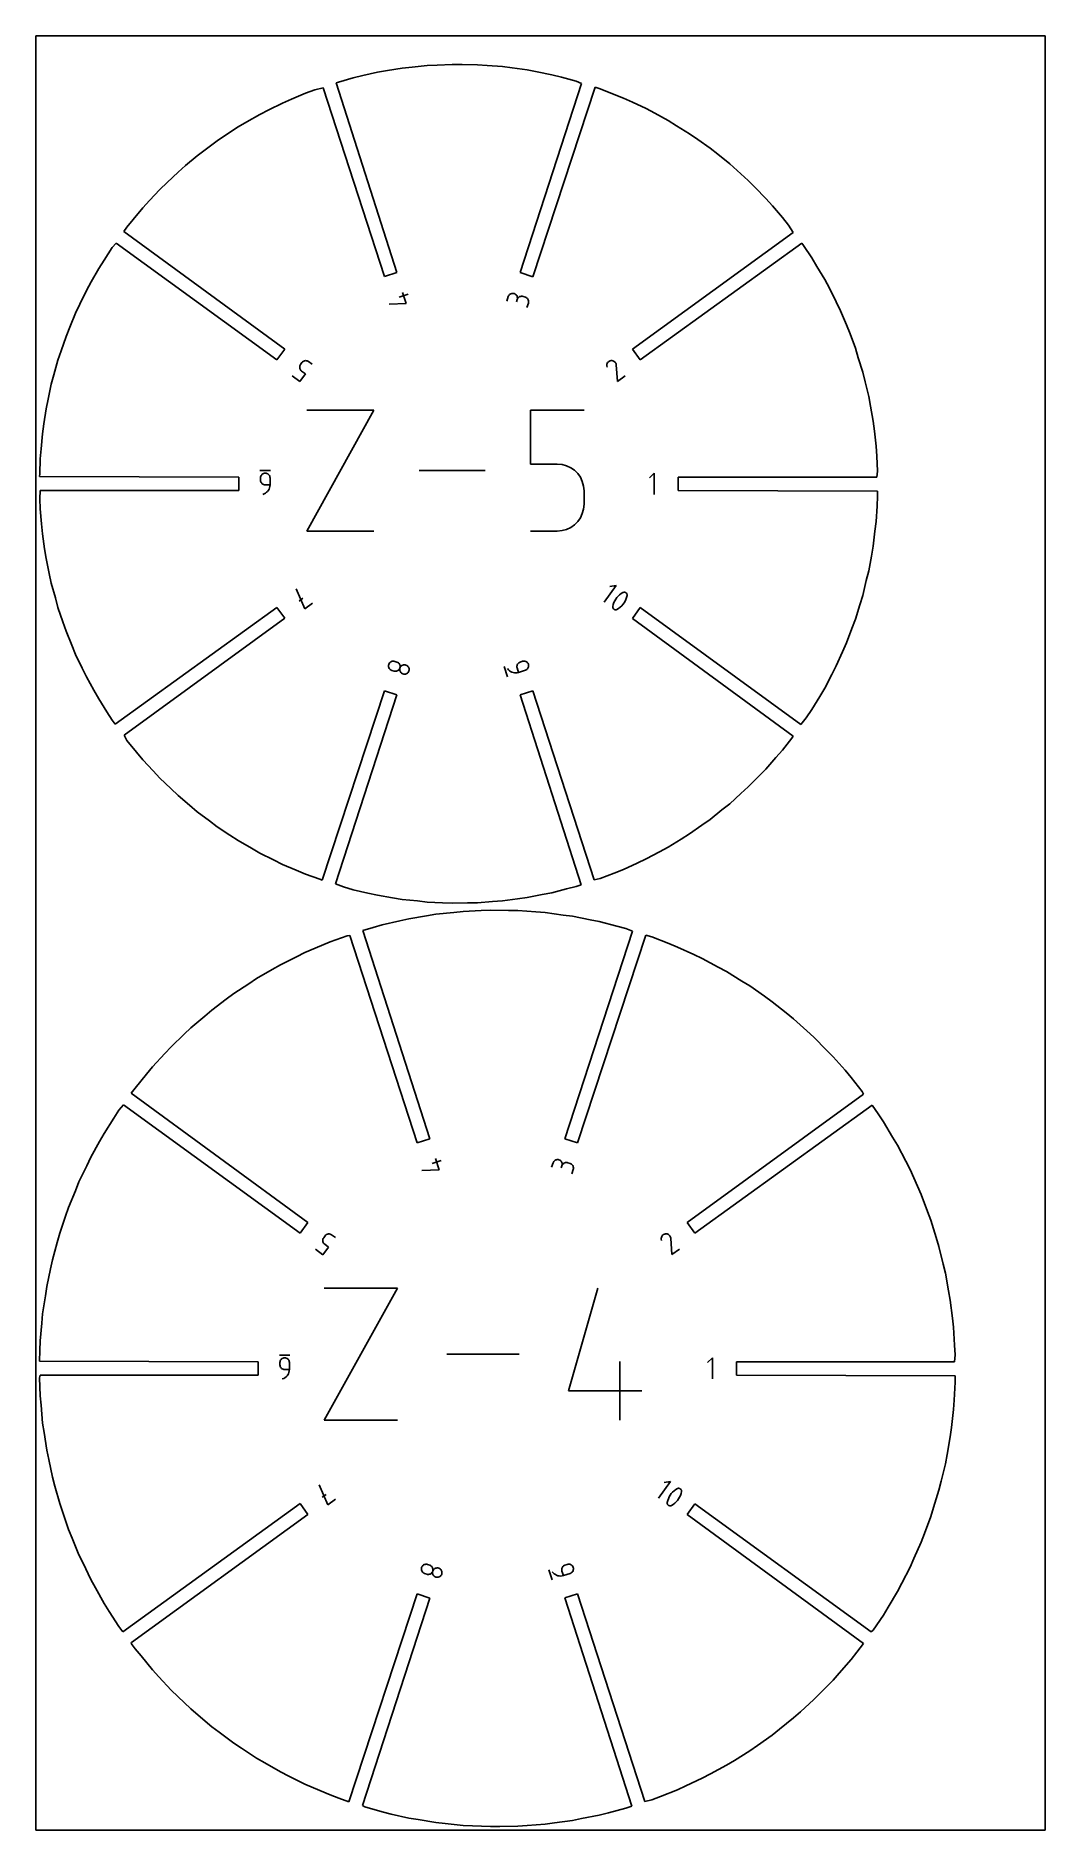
# Model space of a CAD drawing. Extents: x 0 to 457, y 0 to 812.
import ezdxf

# ---------------------------------------------------------------- set-up
doc = ezdxf.new("R2010")
doc.units = 0

msp = doc.modelspace()

# ---------------------------------------------------------------- linework, layer by layer
at = {"layer": 'annotation', "color": 1}
for p, q in [((167.727723, 690.846974), (159.969497, 690.56451)), ((168.604034, 695.05639), (164.54912, 693.738868)), ((166.080542, 695.916476), (167.727723, 690.846974)), ((213.897796, 693.997387), (213.239035, 691.96993)), ((214.049005, 694.351396), (213.897796, 693.997387)), ((214.254812, 694.663865), (214.049005, 694.351396)), ((214.507562, 694.930974), (214.254812, 694.663865)), ((214.799598, 695.148899), (214.507562, 694.930974)), ((215.123267, 695.313819), (214.799598, 695.148899)), ((215.470911, 695.421913), (215.123267, 695.313819)), ((215.834877, 695.469358), (215.470911, 695.421913)), ((216.207509, 695.452332), (215.834877, 695.469358)), ((216.581151, 695.367014), (216.207509, 695.452332)), ((216.935287, 695.215863), (216.581151, 695.367014)), ((216.581151, 695.367014), (216.581151, 695.367014)), ((217.248087, 695.010178), (216.935287, 695.215863)), ((217.515652, 694.757537), (217.248087, 695.010178)), ((217.734081, 694.465514), (217.515652, 694.757537)), ((217.95271, 692.679866), (217.622865, 691.664705)), ((217.622865, 691.664705), (217.95271, 692.679866)), ((217.899476, 694.141688), (217.734081, 694.465514)), ((218.007935, 693.793633), (217.899476, 694.141688)), ((217.95271, 692.679866), (218.038452, 693.055146)), ((218.10392, 693.033874), (217.95271, 692.679866)), ((217.95271, 692.679866), (217.95271, 692.679866)), ((218.055561, 693.428927), (218.007935, 693.793633)), ((218.038452, 693.055146), (218.055561, 693.428927)), ((218.309727, 693.346343), (218.10392, 693.033874)), ((218.562476, 693.613452), (218.309727, 693.346343)), ((218.854513, 693.831377), (218.562476, 693.613452)), ((219.178181, 693.996298), (218.854513, 693.831377)), ((219.525826, 694.104392), (219.178181, 693.996298)), ((219.889792, 694.151836), (219.525826, 694.104392)), ((220.262424, 694.134811), (219.889792, 694.151836)), ((220.636066, 694.049492), (220.262424, 694.134811)), ((221.651226, 693.719647), (220.636066, 694.049492)), ((220.636066, 694.049492), (220.636066, 694.049492)), ((222.003808, 693.569), (221.651226, 693.719647)), ((222.315361, 693.363721), (222.003808, 693.569)), ((222.581952, 693.111396), (222.315361, 693.363721)), ((222.358299, 689.006901), (223.017059, 691.034359)), ((222.799648, 692.819612), (222.581952, 693.111396)), ((222.964516, 692.495956), (222.799648, 692.819612)), ((223.072624, 692.148016), (222.964516, 692.495956)), ((223.017059, 691.034359), (223.102828, 691.40963)), ((223.017059, 691.034359), (223.017059, 691.034359)), ((223.120039, 691.783378), (223.072624, 692.148016)), ((223.102828, 691.40963), (223.120039, 691.783378)), ((119.541403, 655.599479), (116.092087, 658.105554)), ((119.459719, 662.244933), (119.455419, 661.880909)), ((119.455419, 661.880909), (119.5127, 661.522403)), ((119.527005, 662.606098), (119.459719, 662.244933)), ((119.5127, 661.522403), (119.630158, 661.177792)), ((119.658682, 662.956029), (119.527005, 662.606098)), ((122.054202, 659.05805), (119.541403, 655.599479)), ((119.630158, 661.177792), (119.806388, 660.855451)), ((119.856154, 663.286348), (119.658682, 662.956029)), ((119.806388, 660.855451), (120.039985, 660.563758)), ((120.480372, 664.145511), (119.856154, 663.286348)), ((119.856154, 663.286348), (119.856154, 663.286348)), ((120.039985, 660.563758), (120.329544, 660.311087)), ((120.329544, 660.311087), (122.054202, 659.05805)), ((120.733628, 664.435531), (120.480372, 664.145511)), ((121.026074, 664.669271), (120.733628, 664.435531)), ((121.349246, 664.845416), (121.026074, 664.669271)), ((121.694679, 664.962649), (121.349246, 664.845416)), ((122.053907, 665.019654), (121.694679, 664.962649)), ((122.418467, 665.015115), (122.053907, 665.019654)), ((122.779893, 664.947717), (122.418467, 665.015115)), ((123.12972, 664.816144), (122.779893, 664.947717)), ((123.459484, 664.61908), (123.12972, 664.816144)), ((125.184142, 663.366042), (123.459484, 664.61908)), ((123.459484, 664.61908), (123.459484, 664.61908)), ((258.598862, 663.450346), (258.537797, 663.080928)), ((258.537797, 663.080928), (258.543233, 662.695486)), ((258.543233, 662.695486), (258.632401, 662.096487)), ((258.721107, 663.797271), (258.598862, 663.450346)), ((258.899213, 664.115235), (258.721107, 663.797271)), ((259.127859, 664.39777), (258.899213, 664.115235)), ((259.401725, 664.638406), (259.127859, 664.39777)), ((259.71549, 664.830676), (259.401725, 664.638406)), ((260.063834, 664.968111), (259.71549, 664.830676)), ((260.441436, 665.044242), (260.063834, 664.968111)), ((260.825604, 665.04841), (260.441436, 665.044242)), ((260.441436, 665.044242), (260.441436, 665.044242)), ((261.194386, 664.986412), (260.825604, 665.04841)), ((261.54109, 664.863497), (261.194386, 664.986412)), ((261.859023, 664.684915), (261.54109, 664.863497)), ((262.141493, 664.455916), (261.859023, 664.684915)), ((262.381807, 664.181748), (262.141493, 664.455916)), ((262.573272, 663.867662), (262.381807, 664.181748)), ((262.709196, 663.518906), (262.573272, 663.867662)), ((262.782886, 663.140731), (262.709196, 663.518906)), ((262.784127, 663.132224), (262.782886, 663.140731)), ((262.782886, 663.140731), (262.782886, 663.140731)), ((262.785147, 663.124047), (262.784127, 663.132224)), ((262.785951, 663.116141), (262.785147, 663.124047)), ((262.786545, 663.10845), (262.785951, 663.116141)), ((262.786527, 663.071193), (262.786911, 663.078677)), ((263.327218, 655.624384), (262.786527, 663.071193)), ((262.786527, 663.071193), (262.786527, 663.071193)), ((262.786932, 663.100915), (262.786545, 663.10845)), ((262.786911, 663.078677), (262.787111, 663.086086)), ((262.787119, 663.09348), (262.786932, 663.100915)), ((262.787111, 663.086086), (262.787119, 663.09348)), ((266.776534, 658.130459), (263.327218, 655.624384)), ((122.669927, 587.908818), (153.025541, 642.579094)), ((153.025541, 642.579094), (122.669927, 642.579094)), ((223.92102, 618.233576), (223.92102, 642.579094)), ((223.92102, 642.579094), (248.201398, 642.579094)), ((236.061209, 618.233576), (223.92102, 618.233576)), ((238.241039, 618.038723), (236.061209, 618.233576)), ((240.293664, 617.476756), (238.241039, 618.038723)), ((242.184572, 616.581565), (240.293664, 617.476756)), ((106.285777, 615.311852), (101.485777, 615.311852)), ((101.789506, 612.36114), (101.755187, 611.977649)), ((101.755187, 611.977649), (101.755187, 610.915664)), ((101.755187, 610.915664), (101.755187, 610.915664)), ((101.755187, 610.915664), (101.789506, 610.532359)), ((101.888463, 612.722135), (101.789506, 612.36114)), ((101.789506, 610.532359), (101.888463, 610.171862)), ((102.046057, 613.054594), (101.888463, 612.722135)), ((101.888463, 610.171862), (102.046057, 609.840123)), ((102.256288, 613.352478), (102.046057, 613.054594)), ((102.046057, 609.840123), (102.256288, 609.543095)), ((102.513156, 613.609745), (102.256288, 613.352478)), ((102.256288, 609.543095), (102.513156, 609.286726)), ((102.81066, 613.820357), (102.513156, 613.609745)), ((102.513156, 609.286726), (102.81066, 609.07697)), ((103.142799, 613.978272), (102.81066, 613.820357)), ((102.81066, 609.07697), (103.142799, 608.919776)), ((103.503573, 614.07745), (103.142799, 613.978272)), ((103.886981, 614.111852), (103.503573, 614.07745)), ((104.269597, 614.07745), (103.886981, 614.111852)), ((103.886981, 614.111852), (103.886981, 614.111852)), ((104.62995, 613.978272), (104.269597, 614.07745)), ((104.961965, 613.820357), (104.62995, 613.978272)), ((105.259568, 613.609745), (104.961965, 613.820357)), ((105.516683, 613.352478), (105.259568, 613.609745)), ((105.727237, 613.054594), (105.516683, 613.352478)), ((105.885153, 612.722135), (105.727237, 613.054594)), ((105.984358, 612.36114), (105.885153, 612.722135)), ((106.018776, 611.977649), (105.984358, 612.36114)), ((106.018776, 608.78688), (106.018776, 611.977649)), ((106.018776, 611.977649), (106.018776, 611.977649)), ((203.424809, 615.243956), (173.532038, 615.243956)), ((243.879253, 615.387039), (242.184572, 616.581565)), ((245.343197, 613.927069), (243.879253, 615.387039)), ((246.541894, 612.235543), (245.343197, 613.927069)), ((247.440834, 610.346352), (246.541894, 612.235543)), ((248.005505, 608.293384), (247.440834, 610.346352)), ((279.97215, 614.111852), (277.837947, 611.977047)), ((279.97215, 604.511852), (279.97215, 614.111852)), ((102.816569, 604.511852), (103.427274, 604.740829)), ((102.816569, 604.511852), (102.816569, 604.511852)), ((103.142799, 608.919776), (103.503573, 608.821096)), ((103.427274, 604.740829), (103.987677, 605.04935)), ((103.503573, 608.821096), (103.886981, 608.78688)), ((103.886981, 608.78688), (106.018776, 608.78688)), ((103.987677, 605.04935), (104.492023, 605.429683)), ((104.492023, 605.429683), (104.934561, 605.874099)), ((104.934561, 605.874099), (105.309538, 606.374868)), ((105.309538, 606.374868), (105.611201, 606.92426)), ((105.611201, 606.92426), (105.833796, 607.514546)), ((105.833796, 607.514546), (105.971572, 608.137996)), ((105.971572, 608.137996), (106.018776, 608.78688)), ((248.201398, 606.11053), (248.005505, 608.293384)), ((248.201398, 600.062721), (248.201398, 606.11053)), ((248.201398, 606.11053), (248.201398, 606.11053)), ((245.342069, 592.233314), (246.541133, 593.929708)), ((246.541133, 593.929708), (247.440439, 595.823005)), ((247.440439, 595.823005), (248.005392, 597.878808)), ((248.005392, 597.878808), (248.201398, 600.062721)), ((153.025541, 587.908818), (122.669927, 587.908818)), ((223.92102, 587.908818), (236.061209, 587.908818)), ((236.061209, 587.908818), (238.240136, 588.10473)), ((236.061209, 587.908818), (236.061209, 587.908818)), ((238.240136, 588.10473), (240.292281, 588.669532)), ((240.292281, 588.669532), (242.183048, 589.568829)), ((242.183048, 589.568829), (243.877842, 590.768222)), ((243.877842, 590.768222), (245.342069, 592.233314)), ((117.816746, 561.771187), (121.732878, 552.750171)), ((257.294262, 555.74148), (262.722717, 563.213108)), ((262.722717, 563.213108), (259.854523, 562.758416)), ((119.220079, 556.208741), (120.946685, 557.463194)), ((121.732878, 552.750171), (125.186578, 555.25943)), ((261.220438, 553.670168), (261.214547, 553.575448)), ((261.214547, 553.575448), (261.215658, 553.480803)), ((261.215658, 553.480803), (261.22374, 553.386556)), ((261.23336, 553.76464), (261.220438, 553.670168)), ((261.22374, 553.386556), (261.238761, 553.293029)), ((261.437403, 554.647782), (261.23336, 553.76464)), ((261.23336, 553.76464), (261.23336, 553.76464)), ((261.238761, 553.293029), (261.260692, 553.200545)), ((261.260692, 553.200545), (261.289501, 553.109426)), ((261.289501, 553.109426), (261.325158, 553.019997)), ((261.325158, 553.019997), (261.367633, 552.932579)), ((261.367633, 552.932579), (261.367633, 552.932579)), ((261.367633, 552.932579), (261.49412, 552.7415)), ((261.726963, 555.498052), (261.437403, 554.647782)), ((261.49412, 552.7415), (261.648781, 552.579857)), ((261.648781, 552.579857), (261.826634, 552.449261)), ((262.098025, 556.309925), (261.726963, 555.498052)), ((261.826634, 552.449261), (262.0227, 552.351321)), ((262.0227, 552.351321), (262.231995, 552.287648)), ((262.546574, 557.077874), (262.098025, 556.309925)), ((262.231995, 552.287648), (262.449538, 552.259852)), ((262.449538, 552.259852), (262.670348, 552.269543)), ((263.068594, 557.796373), (262.546574, 557.077874)), ((262.670348, 552.269543), (262.889443, 552.31833)), ((262.889443, 552.31833), (263.101841, 552.407825)), ((263.66007, 558.459895), (263.068594, 557.796373)), ((263.101841, 552.407825), (263.879085, 552.872391)), ((263.101841, 552.407825), (263.101841, 552.407825)), ((264.316988, 559.062915), (263.66007, 558.459895)), ((263.879085, 552.872391), (264.598546, 553.408729)), ((265.035332, 559.599906), (264.316988, 559.062915)), ((264.598546, 553.408729), (265.256208, 554.011314)), ((265.811087, 560.065341), (265.035332, 559.599906)), ((265.256208, 554.011314), (265.848057, 554.674619)), ((266.024067, 560.155657), (265.811087, 560.065341)), ((265.811087, 560.065341), (265.811087, 560.065341)), ((265.848057, 554.674619), (266.370077, 555.393118)), ((266.243574, 560.205007), (266.024067, 560.155657)), ((266.464665, 560.21496), (266.243574, 560.205007)), ((266.370077, 555.393118), (266.818253, 556.161284)), ((266.682401, 560.187084), (266.464665, 560.21496)), ((266.891839, 560.122948), (266.682401, 560.187084)), ((266.818253, 556.161284), (267.18857, 556.973592)), ((267.088041, 560.024121), (266.891839, 560.122948)), ((267.266063, 559.892171), (267.088041, 560.024121)), ((267.18857, 556.973592), (267.477014, 557.824515)), ((267.420967, 559.728668), (267.266063, 559.892171)), ((267.54781, 559.535181), (267.420967, 559.728668)), ((267.477014, 557.824515), (267.679568, 558.708526)), ((267.589232, 559.45129), (267.54781, 559.535181)), ((267.54781, 559.535181), (267.54781, 559.535181)), ((267.624145, 559.364132), (267.589232, 559.45129)), ((267.652469, 559.274256), (267.624145, 559.364132)), ((267.674123, 559.182207), (267.652469, 559.274256)), ((267.689029, 559.088533), (267.674123, 559.182207)), ((267.679568, 558.708526), (267.692456, 558.80323)), ((267.679568, 558.708526), (267.679568, 558.708526)), ((267.697106, 558.993781), (267.689029, 559.088533)), ((267.692456, 558.80323), (267.698275, 558.898498)), ((267.698275, 558.898498), (267.697106, 558.993781)), ((159.954227, 527.902445), (159.803451, 527.549129)), ((160.159433, 528.214667), (159.954227, 527.902445)), ((160.411531, 528.481857), (160.159433, 528.214667)), ((160.702986, 528.700076), (160.411531, 528.481857)), ((161.02626, 528.865385), (160.702986, 528.700076)), ((161.373815, 528.973846), (161.02626, 528.865385)), ((161.738116, 529.021521), (161.373815, 528.973846)), ((162.111626, 529.00447), (161.738116, 529.021521)), ((162.486806, 528.918756), (162.111626, 529.00447)), ((162.486806, 528.918756), (162.486806, 528.918756)), ((163.496813, 528.590585), (162.486806, 528.918756)), ((163.850754, 528.439414), (163.496813, 528.590585)), ((164.163361, 528.233584), (163.850754, 528.439414)), ((164.430746, 527.98073), (164.163361, 528.233584)), ((164.649024, 527.688486), (164.430746, 527.98073)), ((218.378773, 528.017866), (218.160533, 527.725567)), ((218.646162, 528.270789), (218.378773, 528.017866)), ((218.958833, 528.476692), (218.646162, 528.270789)), ((219.312919, 528.627931), (218.958833, 528.476692)), ((220.328079, 528.957776), (219.312919, 528.627931)), ((219.312919, 528.627931), (219.312919, 528.627931)), ((220.703456, 529.043554), (220.328079, 528.957776)), ((221.077491, 529.060776), (220.703456, 529.043554)), ((221.442554, 529.013349), (221.077491, 529.060776)), ((221.791013, 528.905181), (221.442554, 529.013349)), ((222.115237, 528.74018), (221.791013, 528.905181)), ((222.407595, 528.522255), (222.115237, 528.74018)), ((222.660455, 528.255313), (222.407595, 528.522255)), ((222.866187, 527.943262), (222.660455, 528.255313)), ((223.01716, 527.59001), (222.866187, 527.943262)), ((159.717758, 527.174667), (159.700253, 526.801457)), ((159.700253, 526.801457), (159.747155, 526.437116)), ((159.803451, 527.549129), (159.717758, 527.174667)), ((159.747155, 526.437116), (159.854681, 526.089261)), ((159.803451, 527.549129), (159.803451, 527.549129)), ((159.854681, 526.089261), (160.019048, 525.765508)), ((160.019048, 525.765508), (160.236475, 525.473472)), ((160.236475, 525.473472), (160.503178, 525.220772)), ((160.503178, 525.220772), (160.815376, 525.015023)), ((160.815376, 525.015023), (161.169285, 524.863841)), ((161.169285, 524.863841), (162.179292, 524.53567)), ((162.179292, 524.53567), (162.179292, 524.53567)), ((162.179292, 524.53567), (162.554643, 524.44988)), ((162.554643, 524.44988), (162.928611, 524.432628)), ((162.928611, 524.432628), (163.293577, 524.480019)), ((163.293577, 524.480019), (163.641926, 524.588155)), ((163.641926, 524.588155), (163.96604, 524.753139)), ((163.96604, 524.753139), (164.258301, 524.971075)), ((164.258301, 524.971075), (164.511093, 525.238065)), ((164.511093, 525.238065), (164.716798, 525.550213)), ((164.814309, 527.364486), (164.649024, 527.688486)), ((164.716798, 525.550213), (164.8678, 525.903623)), ((164.782303, 525.529096), (164.765325, 525.155716)), ((164.765325, 525.155716), (164.812988, 524.791127)), ((164.8678, 525.903623), (164.782303, 525.529096)), ((164.812988, 524.791127), (164.921418, 524.442978)), ((164.922716, 527.016366), (164.814309, 527.364486)), ((164.8678, 525.903623), (164.953347, 526.278299)), ((165.018772, 526.256875), (164.8678, 525.903623)), ((164.8678, 525.903623), (164.8678, 525.903623)), ((164.8678, 525.903623), (164.8678, 525.903623)), ((164.921418, 524.442978), (165.086736, 524.118916)), ((164.970357, 526.651758), (164.922716, 527.016366)), ((164.953347, 526.278299), (164.970357, 526.651758)), ((165.224504, 526.568926), (165.018772, 526.256875)), ((165.086736, 524.118916), (165.305065, 523.826588)), ((165.477365, 526.835868), (165.224504, 526.568926)), ((165.305065, 523.826588), (165.57253, 523.57364)), ((165.769723, 527.053793), (165.477365, 526.835868)), ((165.57253, 523.57364), (165.885254, 523.36772)), ((166.093947, 527.218793), (165.769723, 527.053793)), ((165.885254, 523.36772), (166.239359, 523.216474)), ((166.442406, 527.326961), (166.093947, 527.218793)), ((166.239359, 523.216474), (166.239359, 523.216474)), ((166.239359, 523.216474), (166.613026, 523.131231)), ((166.807469, 527.374388), (166.442406, 527.326961)), ((166.613026, 523.131231), (166.985719, 523.114394)), ((167.181504, 527.357167), (166.807469, 527.374388)), ((166.985719, 523.114394), (167.349764, 523.162084)), ((167.556881, 527.271389), (167.181504, 527.357167)), ((167.349764, 523.162084), (167.697489, 523.270423)), ((167.909288, 527.120716), (167.556881, 527.271389)), ((167.556881, 527.271389), (167.556881, 527.271389)), ((167.697489, 523.270423), (168.021218, 523.435532)), ((168.2207, 526.915275), (167.909288, 527.120716)), ((168.021218, 523.435532), (168.313279, 523.653533)), ((168.487187, 526.662712), (168.2207, 526.915275)), ((168.313279, 523.653533), (168.565998, 523.920547)), ((168.704822, 526.370677), (168.487187, 526.662712)), ((168.565998, 523.920547), (168.771701, 524.232696)), ((168.869676, 526.046817), (168.704822, 526.370677)), ((168.771701, 524.232696), (168.922715, 524.586101)), ((168.977821, 525.698782), (168.869676, 526.046817)), ((168.922715, 524.586101), (169.008269, 524.960775)), ((168.922715, 524.586101), (168.922715, 524.586101)), ((169.025328, 525.334218), (168.977821, 525.698782)), ((169.008269, 524.960775), (169.025328, 525.334218)), ((212.004667, 526.533445), (213.487948, 521.968373)), ((213.557358, 525.638035), (213.557358, 525.638035)), ((213.557358, 525.638035), (213.961803, 525.128444)), ((213.961803, 525.128444), (214.426762, 524.691156)), ((214.426762, 524.691156), (214.943005, 524.329254)), ((214.943005, 524.329254), (215.501306, 524.045819)), ((215.501306, 524.045819), (216.092436, 523.843933)), ((216.092436, 523.843933), (216.707168, 523.726677)), ((216.707168, 523.726677), (217.336273, 523.697134)), ((217.336273, 523.697134), (217.970524, 523.758385)), ((217.886972, 527.053416), (217.839384, 526.688852)), ((217.839384, 526.688852), (217.856415, 526.315488)), ((217.856415, 526.315488), (217.941932, 525.940969)), ((217.995311, 527.401535), (217.886972, 527.053416)), ((217.941932, 525.940969), (218.600693, 523.913511)), ((217.970524, 523.758385), (218.600693, 523.913511)), ((218.160533, 527.725567), (217.995311, 527.401535)), ((218.600693, 523.913511), (221.6456, 524.902862)), ((221.6456, 524.902862), (221.999736, 525.054013)), ((221.6456, 524.902862), (221.6456, 524.902862)), ((221.999736, 525.054013), (222.312536, 525.259697)), ((222.312536, 525.259697), (222.580101, 525.512339)), ((222.580101, 525.512339), (222.79853, 525.804361)), ((222.79853, 525.804361), (222.963925, 526.128188)), ((222.963925, 526.128188), (223.072385, 526.476242)), ((223.102902, 527.21473), (223.01716, 527.59001)), ((223.01716, 527.59001), (223.01716, 527.59001)), ((223.072385, 526.476242), (223.12001, 526.840949)), ((223.12001, 526.840949), (223.102902, 527.21473)), ((183.454331, 303.054757), (179.399416, 301.737236)), ((180.930838, 303.914843), (182.578019, 298.845341)), ((234.174482, 301.992013), (233.515721, 299.964555)), ((234.325692, 302.346021), (234.174482, 301.992013)), ((234.531499, 302.658491), (234.325692, 302.346021)), ((234.784248, 302.925599), (234.531499, 302.658491)), ((235.076285, 303.143524), (234.784248, 302.925599)), ((235.399953, 303.308445), (235.076285, 303.143524)), ((235.747598, 303.416539), (235.399953, 303.308445)), ((236.111564, 303.463984), (235.747598, 303.416539)), ((236.484196, 303.446958), (236.111564, 303.463984)), ((236.857838, 303.361639), (236.484196, 303.446958)), ((237.211974, 303.210488), (236.857838, 303.361639)), ((236.857838, 303.361639), (236.857838, 303.361639)), ((237.524774, 303.004804), (237.211974, 303.210488)), ((237.792338, 302.752162), (237.524774, 303.004804)), ((238.010768, 302.46014), (237.792338, 302.752162)), ((238.229397, 300.674491), (237.899551, 299.659331)), ((237.899551, 299.659331), (238.229397, 300.674491)), ((238.176162, 302.136313), (238.010768, 302.46014)), ((238.284622, 301.788259), (238.176162, 302.136313)), ((238.229397, 300.674491), (238.315139, 301.049771)), ((238.380606, 301.0285), (238.229397, 300.674491)), ((238.229397, 300.674491), (238.229397, 300.674491)), ((238.332248, 301.423553), (238.284622, 301.788259)), ((238.315139, 301.049771), (238.332248, 301.423553)), ((238.586414, 301.340969), (238.380606, 301.0285)), ((238.839163, 301.608077), (238.586414, 301.340969)), ((239.1312, 301.826003), (238.839163, 301.608077)), ((239.454868, 301.990923), (239.1312, 301.826003)), ((239.802513, 302.099017), (239.454868, 301.990923)), ((240.166479, 302.146462), (239.802513, 302.099017)), ((240.53911, 302.129436), (240.166479, 302.146462)), ((240.912752, 302.044118), (240.53911, 302.129436)), ((241.927912, 301.714272), (240.912752, 302.044118)), ((240.912752, 302.044118), (240.912752, 302.044118)), ((242.280495, 301.563626), (241.927912, 301.714272)), ((242.592048, 301.358347), (242.280495, 301.563626)), ((242.858639, 301.106022), (242.592048, 301.358347)), ((243.076334, 300.814238), (242.858639, 301.106022)), ((243.241203, 300.490582), (243.076334, 300.814238)), ((243.34931, 300.142642), (243.241203, 300.490582)), ((182.578019, 298.845341), (174.819794, 298.562877)), ((242.634985, 297.001527), (243.293746, 299.028984)), ((243.293746, 299.028984), (243.379515, 299.404256)), ((243.293746, 299.028984), (243.293746, 299.028984)), ((243.396725, 299.778004), (243.34931, 300.142642)), ((243.379515, 299.404256), (243.396725, 299.778004)), ((130.318607, 268.092136), (130.121135, 267.761817)), ((130.942826, 268.951299), (130.318607, 268.092136)), ((130.318607, 268.092136), (130.318607, 268.092136)), ((131.196081, 269.24132), (130.942826, 268.951299)), ((131.488527, 269.47506), (131.196081, 269.24132)), ((131.811699, 269.651204), (131.488527, 269.47506)), ((132.157132, 269.768437), (131.811699, 269.651204)), ((132.51636, 269.825442), (132.157132, 269.768437)), ((132.88092, 269.820903), (132.51636, 269.825442)), ((133.242346, 269.753506), (132.88092, 269.820903)), ((133.592173, 269.621933), (133.242346, 269.753506)), ((133.921937, 269.424868), (133.592173, 269.621933)), ((135.646595, 268.171831), (133.921937, 269.424868)), ((133.921937, 269.424868), (133.921937, 269.424868)), ((283.267791, 268.258447), (283.206726, 267.889029)), ((283.390036, 268.605372), (283.267791, 268.258447)), ((283.568142, 268.923336), (283.390036, 268.605372)), ((283.796788, 269.205871), (283.568142, 268.923336)), ((284.070654, 269.446507), (283.796788, 269.205871)), ((284.384419, 269.638777), (284.070654, 269.446507)), ((284.732763, 269.776212), (284.384419, 269.638777)), ((285.110365, 269.852343), (284.732763, 269.776212)), ((285.494533, 269.856511), (285.110365, 269.852343)), ((285.110365, 269.852343), (285.110365, 269.852343)), ((285.863315, 269.794513), (285.494533, 269.856511)), ((286.210019, 269.671598), (285.863315, 269.794513)), ((286.527952, 269.493016), (286.210019, 269.671598)), ((286.810422, 269.264017), (286.527952, 269.493016)), ((287.050736, 268.989849), (286.810422, 269.264017)), ((287.242201, 268.675763), (287.050736, 268.989849)), ((287.378125, 268.327008), (287.242201, 268.675763)), ((287.451815, 267.948832), (287.378125, 268.327008)), ((130.003857, 260.405268), (126.55454, 262.911343)), ((129.922172, 267.050721), (129.917872, 266.686697)), ((129.917872, 266.686697), (129.975153, 266.328192)), ((129.989458, 267.411886), (129.922172, 267.050721)), ((129.975153, 266.328192), (130.092611, 265.98358)), ((130.121135, 267.761817), (129.989458, 267.411886)), ((132.516655, 263.863838), (130.003857, 260.405268)), ((130.092611, 265.98358), (130.268841, 265.66124)), ((130.268841, 265.66124), (130.502438, 265.369546)), ((130.502438, 265.369546), (130.791997, 265.116876)), ((130.791997, 265.116876), (132.516655, 263.863838)), ((283.206726, 267.889029), (283.212163, 267.503588)), ((283.212163, 267.503588), (283.30133, 266.904588)), ((287.453056, 267.940325), (287.451815, 267.948832)), ((287.451815, 267.948832), (287.451815, 267.948832)), ((287.454076, 267.932148), (287.453056, 267.940325)), ((287.454881, 267.924242), (287.454076, 267.932148)), ((287.455474, 267.916551), (287.454881, 267.924242)), ((287.455456, 267.879295), (287.45584, 267.886778)), ((287.996147, 260.432485), (287.455456, 267.879295)), ((287.455456, 267.879295), (287.455456, 267.879295)), ((287.455861, 267.909016), (287.455474, 267.916551)), ((287.45584, 267.886778), (287.45604, 267.894187)), ((287.456048, 267.901581), (287.455861, 267.909016)), ((287.45604, 267.894187), (287.456048, 267.901581)), ((291.445463, 262.93856), (287.996147, 260.432485)), ((130.554475, 185.574631), (163.71876, 245.303305)), ((163.71876, 245.303305), (130.554475, 245.303305)), ((241.173882, 198.85308), (254.41862, 245.303305)), ((115.067827, 214.957992), (110.267827, 214.957992)), ((110.571555, 212.00728), (110.537236, 211.623789)), ((110.537236, 211.623789), (110.537236, 210.561805)), ((110.670512, 212.368275), (110.571555, 212.00728)), ((110.828107, 212.700735), (110.670512, 212.368275)), ((111.038338, 212.998618), (110.828107, 212.700735)), ((111.295206, 213.255886), (111.038338, 212.998618)), ((111.59271, 213.466497), (111.295206, 213.255886)), ((111.924849, 213.624412), (111.59271, 213.466497)), ((112.285623, 213.72359), (111.924849, 213.624412)), ((112.669031, 213.757992), (112.285623, 213.72359)), ((113.051647, 213.72359), (112.669031, 213.757992)), ((112.669031, 213.757992), (112.669031, 213.757992)), ((113.412, 213.624412), (113.051647, 213.72359)), ((113.744015, 213.466497), (113.412, 213.624412)), ((114.041617, 213.255886), (113.744015, 213.466497)), ((114.298733, 212.998618), (114.041617, 213.255886)), ((114.509286, 212.700735), (114.298733, 212.998618)), ((114.667203, 212.368275), (114.509286, 212.700735)), ((114.766408, 212.00728), (114.667203, 212.368275)), ((114.800826, 211.623789), (114.766408, 212.00728)), ((114.800826, 208.43302), (114.800826, 211.623789)), ((114.800826, 211.623789), (114.800826, 211.623789)), ((218.781248, 215.438968), (186.122631, 215.438968)), ((264.397122, 185.574631), (264.397122, 212.101564)), ((306.314364, 213.757992), (304.180161, 211.623187)), ((306.314364, 204.157992), (306.314364, 213.757992)), ((110.537236, 210.561805), (110.537236, 210.561805)), ((110.537236, 210.561805), (110.571555, 210.1785)), ((110.571555, 210.1785), (110.670512, 209.818002)), ((110.670512, 209.818002), (110.828107, 209.486264)), ((110.828107, 209.486264), (111.038338, 209.189235)), ((111.038338, 209.189235), (111.295206, 208.932867)), ((111.295206, 208.932867), (111.59271, 208.72311)), ((111.59271, 208.72311), (111.924849, 208.565916)), ((111.598618, 204.157992), (112.209324, 204.38697)), ((111.598618, 204.157992), (111.598618, 204.157992)), ((111.924849, 208.565916), (112.285623, 208.467236)), ((112.209324, 204.38697), (112.769727, 204.69549)), ((112.285623, 208.467236), (112.669031, 208.43302)), ((112.669031, 208.43302), (114.800826, 208.43302)), ((112.769727, 204.69549), (113.274073, 205.075823)), ((113.274073, 205.075823), (113.716611, 205.520239)), ((113.716611, 205.520239), (114.091588, 206.021008)), ((114.091588, 206.021008), (114.39325, 206.5704)), ((114.39325, 206.5704), (114.615846, 207.160686)), ((114.615846, 207.160686), (114.753622, 207.784136)), ((114.753622, 207.784136), (114.800826, 208.43302)), ((274.338167, 198.85308), (241.173882, 198.85308)), ((163.71876, 185.574631), (130.554475, 185.574631)), ((128.279198, 156.257678), (132.19533, 147.236662)), ((281.963191, 150.22566), (287.391646, 157.697287)), ((287.391646, 157.697287), (284.523452, 157.242595)), ((290.480016, 154.549521), (289.704261, 154.084085)), ((290.692996, 154.639837), (290.480016, 154.549521)), ((290.480016, 154.549521), (290.480016, 154.549521)), ((290.912503, 154.689187), (290.692996, 154.639837)), ((291.133594, 154.699139), (290.912503, 154.689187)), ((291.35133, 154.671263), (291.133594, 154.699139)), ((291.560768, 154.607127), (291.35133, 154.671263)), ((291.75697, 154.5083), (291.560768, 154.607127)), ((291.934992, 154.376351), (291.75697, 154.5083)), ((292.089896, 154.212848), (291.934992, 154.376351)), ((129.682531, 150.695232), (131.409138, 151.949685)), ((132.19533, 147.236662), (135.64903, 149.745922)), ((285.889366, 148.154348), (285.883476, 148.059628)), ((285.883476, 148.059628), (285.884587, 147.964983)), ((285.884587, 147.964983), (285.892669, 147.870735)), ((285.902289, 148.24882), (285.889366, 148.154348)), ((285.892669, 147.870735), (285.90769, 147.777208)), ((286.106332, 149.131961), (285.902289, 148.24882)), ((285.902289, 148.24882), (285.902289, 148.24882)), ((285.90769, 147.777208), (285.929621, 147.684724)), ((285.929621, 147.684724), (285.95843, 147.593606)), ((285.95843, 147.593606), (285.994087, 147.504176)), ((285.994087, 147.504176), (286.036562, 147.416758)), ((286.036562, 147.416758), (286.036562, 147.416758)), ((286.036562, 147.416758), (286.163049, 147.225679)), ((286.395892, 149.982232), (286.106332, 149.131961)), ((286.163049, 147.225679), (286.317709, 147.064037)), ((286.317709, 147.064037), (286.495563, 146.93344)), ((286.766954, 150.794104), (286.395892, 149.982232)), ((286.495563, 146.93344), (286.691629, 146.835501)), ((286.691629, 146.835501), (286.900924, 146.771828)), ((287.215503, 151.562053), (286.766954, 150.794104)), ((286.900924, 146.771828), (287.118467, 146.744032)), ((287.118467, 146.744032), (287.339277, 146.753722)), ((287.737523, 152.280552), (287.215503, 151.562053)), ((287.339277, 146.753722), (287.558372, 146.80251)), ((287.558372, 146.80251), (287.77077, 146.892004)), ((288.328999, 152.944075), (287.737523, 152.280552)), ((287.77077, 146.892004), (288.548014, 147.35657)), ((287.77077, 146.892004), (287.77077, 146.892004)), ((288.985917, 153.547094), (288.328999, 152.944075)), ((288.548014, 147.35657), (289.267475, 147.892909)), ((289.704261, 154.084085), (288.985917, 153.547094)), ((289.267475, 147.892909), (289.925137, 148.495493)), ((289.925137, 148.495493), (290.516986, 149.158798)), ((290.516986, 149.158798), (291.039006, 149.877297)), ((291.039006, 149.877297), (291.487182, 150.645464)), ((291.487182, 150.645464), (291.857499, 151.457771)), ((291.857499, 151.457771), (292.145943, 152.308694)), ((292.216739, 154.01936), (292.089896, 154.212848)), ((292.145943, 152.308694), (292.348497, 153.192705)), ((292.258161, 153.935469), (292.216739, 154.01936)), ((292.216739, 154.01936), (292.216739, 154.01936)), ((292.293074, 153.848312), (292.258161, 153.935469)), ((292.321397, 153.758435), (292.293074, 153.848312)), ((292.343052, 153.666386), (292.321397, 153.758435)), ((292.357958, 153.572712), (292.343052, 153.666386)), ((292.348497, 153.192705), (292.361385, 153.28741)), ((292.348497, 153.192705), (292.348497, 153.192705)), ((292.366035, 153.47796), (292.357958, 153.572712)), ((292.361385, 153.28741), (292.367204, 153.382677)), ((292.367204, 153.382677), (292.366035, 153.47796)), ((174.568054, 118.468581), (174.550549, 118.095371)), ((174.550549, 118.095371), (174.597451, 117.73103)), ((174.653747, 118.843043), (174.568054, 118.468581)), ((174.597451, 117.73103), (174.704977, 117.383175)), ((174.804523, 119.196359), (174.653747, 118.843043)), ((174.653747, 118.843043), (174.653747, 118.843043)), ((174.704977, 117.383175), (174.869345, 117.059421)), ((175.009729, 119.508581), (174.804523, 119.196359)), ((174.869345, 117.059421), (175.086771, 116.767386)), ((175.261828, 119.77577), (175.009729, 119.508581)), ((175.086771, 116.767386), (175.353475, 116.514686)), ((175.553282, 119.993989), (175.261828, 119.77577)), ((175.353475, 116.514686), (175.665672, 116.308937)), ((175.876556, 120.159298), (175.553282, 119.993989)), ((175.665672, 116.308937), (176.019581, 116.157755)), ((176.224112, 120.26776), (175.876556, 120.159298)), ((176.019581, 116.157755), (177.029588, 115.829584)), ((176.588413, 120.315434), (176.224112, 120.26776)), ((176.961922, 120.298384), (176.588413, 120.315434)), ((177.337103, 120.21267), (176.961922, 120.298384)), ((177.029588, 115.829584), (177.029588, 115.829584)), ((177.029588, 115.829584), (177.404939, 115.743794)), ((177.337103, 120.21267), (177.337103, 120.21267)), ((178.34711, 119.884499), (177.337103, 120.21267)), ((177.404939, 115.743794), (177.778907, 115.726542)), ((177.778907, 115.726542), (178.143874, 115.773933)), ((178.143874, 115.773933), (178.492223, 115.882069)), ((178.701051, 119.733328), (178.34711, 119.884499)), ((178.492223, 115.882069), (178.816336, 116.047053)), ((179.013657, 119.527498), (178.701051, 119.733328)), ((178.816336, 116.047053), (179.108598, 116.264989)), ((179.281042, 119.274643), (179.013657, 119.527498)), ((179.108598, 116.264989), (179.36139, 116.531979)), ((179.499321, 118.982399), (179.281042, 119.274643)), ((179.36139, 116.531979), (179.567095, 116.844127)), ((179.664606, 118.6584), (179.499321, 118.982399)), ((179.567095, 116.844127), (179.718097, 117.197536)), ((179.632599, 116.82301), (179.615621, 116.449629)), ((179.615621, 116.449629), (179.663285, 116.085041)), ((179.718097, 117.197536), (179.632599, 116.82301)), ((179.663285, 116.085041), (179.771714, 115.736892)), ((179.773012, 118.310279), (179.664606, 118.6584)), ((179.718097, 117.197536), (179.803644, 117.572213)), ((179.869069, 117.550788), (179.718097, 117.197536)), ((179.718097, 117.197536), (179.718097, 117.197536)), ((179.718097, 117.197536), (179.718097, 117.197536)), ((179.771714, 115.736892), (179.937032, 115.41283)), ((179.820653, 117.945672), (179.773012, 118.310279)), ((179.803644, 117.572213), (179.820653, 117.945672)), ((180.074801, 117.862839), (179.869069, 117.550788)), ((179.937032, 115.41283), (180.155362, 115.120501)), ((180.327661, 118.129781), (180.074801, 117.862839)), ((180.155362, 115.120501), (180.422827, 114.867553)), ((180.620019, 118.347707), (180.327661, 118.129781)), ((180.422827, 114.867553), (180.735551, 114.661633)), ((180.944243, 118.512707), (180.620019, 118.347707)), ((180.735551, 114.661633), (181.089656, 114.510388)), ((181.292702, 118.620875), (180.944243, 118.512707)), ((181.089656, 114.510388), (181.089656, 114.510388)), ((181.089656, 114.510388), (181.463323, 114.425145)), ((181.657765, 118.668302), (181.292702, 118.620875)), ((181.463323, 114.425145), (181.836015, 114.408308)), ((182.031801, 118.651081), (181.657765, 118.668302)), ((181.836015, 114.408308), (182.200061, 114.455998)), ((182.407178, 118.565303), (182.031801, 118.651081)), ((182.200061, 114.455998), (182.547785, 114.564336)), ((182.759585, 118.41463), (182.407178, 118.565303)), ((182.407178, 118.565303), (182.407178, 118.565303)), ((182.547785, 114.564336), (182.871515, 114.729445)), ((183.070996, 118.209188), (182.759585, 118.41463)), ((182.871515, 114.729445), (183.163576, 114.947446)), ((183.337484, 117.956626), (183.070996, 118.209188)), ((183.163576, 114.947446), (183.416295, 115.21446)), ((183.555119, 117.664591), (183.337484, 117.956626)), ((183.416295, 115.21446), (183.621998, 115.526609)), ((183.719973, 117.340731), (183.555119, 117.664591)), ((183.621998, 115.526609), (183.773011, 115.880015)), ((183.828118, 116.992696), (183.719973, 117.340731)), ((183.773011, 115.880015), (183.858565, 116.254689)), ((183.773011, 115.880015), (183.773011, 115.880015)), ((183.875625, 116.628132), (183.828118, 116.992696)), ((183.858565, 116.254689), (183.875625, 116.628132)), ((232.281354, 117.831098), (233.764635, 113.266026)), ((233.834045, 116.935688), (233.834045, 116.935688)), ((233.834045, 116.935688), (234.23849, 116.426097)), ((234.23849, 116.426097), (234.703449, 115.988809)), ((234.703449, 115.988809), (235.219693, 115.626907)), ((235.219693, 115.626907), (235.777993, 115.343472)), ((235.777993, 115.343472), (236.369124, 115.141586)), ((236.369124, 115.141586), (236.983855, 115.024331)), ((236.983855, 115.024331), (237.61296, 114.994787)), ((237.61296, 114.994787), (238.247211, 115.056038)), ((238.163659, 118.351069), (238.116071, 117.986505)), ((238.116071, 117.986505), (238.133102, 117.613142)), ((238.133102, 117.613142), (238.218619, 117.238622)), ((238.271998, 118.699188), (238.163659, 118.351069)), ((238.218619, 117.238622), (238.87738, 115.211164)), ((238.247211, 115.056038), (238.87738, 115.211164)), ((238.437221, 119.02322), (238.271998, 118.699188)), ((238.65546, 119.315519), (238.437221, 119.02322)), ((238.922849, 119.568442), (238.65546, 119.315519)), ((238.87738, 115.211164), (241.922288, 116.200515)), ((239.23552, 119.774345), (238.922849, 119.568442)), ((239.589606, 119.925584), (239.23552, 119.774345)), ((240.604766, 120.25543), (239.589606, 119.925584)), ((239.589606, 119.925584), (239.589606, 119.925584)), ((240.980143, 120.341208), (240.604766, 120.25543)), ((241.354179, 120.358429), (240.980143, 120.341208)), ((241.719241, 120.311002), (241.354179, 120.358429)), ((242.0677, 120.202834), (241.719241, 120.311002)), ((241.922288, 116.200515), (242.276424, 116.351666)), ((241.922288, 116.200515), (241.922288, 116.200515)), ((242.391924, 120.037834), (242.0677, 120.202834)), ((242.276424, 116.351666), (242.589224, 116.55735)), ((242.684282, 119.819908), (242.391924, 120.037834)), ((242.589224, 116.55735), (242.856788, 116.809992)), ((242.937143, 119.552966), (242.684282, 119.819908)), ((242.856788, 116.809992), (243.075218, 117.102014)), ((243.142875, 119.240915), (242.937143, 119.552966)), ((243.075218, 117.102014), (243.240612, 117.425841)), ((243.293847, 118.887663), (243.142875, 119.240915)), ((243.240612, 117.425841), (243.349072, 117.773896)), ((243.379589, 118.512383), (243.293847, 118.887663)), ((243.293847, 118.887663), (243.293847, 118.887663)), ((243.349072, 117.773896), (243.396697, 118.138602)), ((243.396697, 118.138602), (243.379589, 118.512383))]:
    msp.add_line(p, q, dxfattribs=at)
at = {"layer": 'boundary', "color": 5}
for p, q in [((159.164302, 796.298992), (154.73141, 795.562865)), ((165.935657, 797.423445), (159.164302, 796.298992)), ((170.404639, 797.893157), (165.935657, 797.423445)), ((177.231121, 798.610646), (170.404639, 797.893157)), ((181.720194, 798.812255), (177.231121, 798.610646)), ((188.577367, 799.12022), (181.720194, 798.812255)), ((193.070462, 799.052997), (188.577367, 799.12022)), ((199.933778, 798.950312), (193.070462, 799.052997)), ((204.41481, 798.614505), (199.933778, 798.950312)), ((211.2597, 798.101551), (204.41481, 798.614505)), ((215.712631, 797.498359), (211.2597, 798.101551)), ((222.514594, 796.576966), (215.712631, 797.498359)), ((226.923481, 795.708549), (222.514594, 796.576966)), ((130.026586, 788.544236), (126.294778, 787.53507)), ((157.807063, 703.04472), (130.026586, 788.544236)), ((137.069823, 791.110667), (135.925536, 790.776364)), ((135.925536, 790.776364), (163.513402, 704.898823)), ((143.658489, 793.035536), (137.069823, 791.110667)), ((148.039424, 794.035456), (143.658489, 793.035536)), ((154.73141, 795.562865), (148.039424, 794.035456)), ((219.307681, 704.858421), (247.105552, 790.411471)), ((253.189912, 788.749978), (225.01402, 703.00432)), ((233.658166, 794.382026), (226.923481, 795.708549)), ((238.007225, 793.251507), (233.658166, 794.382026)), ((244.650524, 791.524597), (238.007225, 793.251507)), ((247.105552, 790.411471), (244.650524, 791.524597)), ((255.452322, 788.014876), (253.189912, 788.749978)), ((259.635293, 786.373181), (255.452322, 788.014876)), ((111.62086, 781.555393), (105.481782, 778.484993)), ((115.752846, 783.321493), (111.62086, 781.555393)), ((122.064564, 786.019249), (115.752846, 783.321493)), ((126.294778, 787.53507), (122.064564, 786.019249)), ((266.024887, 783.865451), (259.635293, 786.373181)), ((270.102195, 781.976527), (266.024887, 783.865451)), ((276.330384, 779.091157), (270.102195, 781.976527)), ((95.518338, 773.042911), (91.626768, 770.796108)), ((101.462809, 776.474953), (95.518338, 773.042911)), ((105.481782, 778.484993), (101.462809, 776.474953)), ((280.287426, 776.961781), (276.330384, 779.091157)), ((286.331907, 773.709116), (280.287426, 776.961781)), ((290.154522, 771.346903), (286.331907, 773.709116)), ((82.147945, 764.539197), (76.655758, 760.421974)), ((85.898183, 767.014706), (82.147945, 764.539197)), ((91.626768, 770.796108), (85.898183, 767.014706)), ((295.99366, 767.738562), (290.154522, 771.346903)), ((299.668164, 765.151969), (295.99366, 767.738562)), ((305.281061, 761.20088), (299.668164, 765.151969)), ((73.060281, 757.726614), (67.824161, 753.288303)), ((76.655758, 760.421974), (73.060281, 757.726614)), ((308.794294, 758.399173), (305.281061, 761.20088)), ((314.160849, 754.119488), (308.794294, 758.399173)), ((64.396307, 750.382745), (59.434987, 745.639217)), ((67.824161, 753.288303), (64.396307, 750.382745)), ((317.50025, 751.112679), (314.160849, 754.119488)), ((322.601264, 746.519712), (317.50025, 751.112679)), ((56.187041, 742.533859), (51.518268, 737.502133)), ((59.434987, 745.639217), (56.187041, 742.533859)), ((325.754854, 743.31858), (322.601264, 746.519712)), ((330.572049, 738.428767), (325.754854, 743.31858)), ((48.461842, 734.208091), (44.102353, 728.906162)), ((51.518268, 737.502133), (48.461842, 734.208091)), ((333.528559, 735.044772), (330.572049, 738.428767)), ((338.044716, 729.875624), (333.528559, 735.044772)), ((41.248398, 725.435233), (39.850154, 723.510712)), ((39.850154, 723.510712), (112.692292, 670.21698)), ((44.102353, 728.906162), (41.248398, 725.435233)), ((270.176284, 670.241948), (342.906516, 723.083556)), ((340.79356, 726.320865), (338.044716, 729.875624)), ((342.906516, 723.083556), (340.79356, 726.320865)), ((34.572529, 716.246671), (30.877247, 710.462171)), ((36.389817, 718.237566), (34.572529, 716.246671)), ((109.165581, 665.362878), (36.389817, 718.237566)), ((346.85227, 718.163085), (273.702995, 665.387846)), ((347.523816, 717.178111), (346.85227, 718.163085)), ((351.39049, 711.506738), (347.523816, 717.178111)), ((28.45811, 706.675323), (25.115378, 700.680173)), ((30.877247, 710.462171), (28.45811, 706.675323)), ((353.695255, 707.649208), (351.39049, 711.506738)), ((357.215837, 701.756746), (353.695255, 707.649208)), ((25.115378, 700.680173), (22.927047, 696.755424)), ((163.513402, 704.898823), (157.807063, 703.04472)), ((225.01402, 703.00432), (219.307681, 704.858421)), ((359.285774, 697.768295), (357.215837, 701.756746)), ((19.948838, 690.571096), (17.999141, 686.522505)), ((22.927047, 696.755424), (19.948838, 690.571096)), ((362.447665, 691.675829), (359.285774, 697.768295)), ((364.275382, 687.570726), (362.447665, 691.675829)), ((17.999141, 686.522505), (15.396093, 680.171138)), ((367.067264, 681.300076), (364.275382, 687.570726)), ((13.692002, 676.013192), (11.473468, 669.517526)), ((15.396093, 680.171138), (13.692002, 676.013192)), ((368.6462, 677.093007), (367.067264, 681.300076)), ((371.058067, 670.66661), (368.6462, 677.093007)), ((11.473468, 669.517526), (10.021096, 665.265112)), ((112.692292, 670.21698), (109.165581, 665.362878)), ((273.702995, 665.387846), (270.176284, 670.241948)), ((372.382578, 666.372652), (371.058067, 670.66661)), ((374.405797, 659.813521), (372.382578, 666.372652)), ((8.194995, 658.648389), (6.999534, 654.316726)), ((10.021096, 665.265112), (8.194995, 658.648389)), ((375.471141, 655.448035), (374.405797, 659.813521)), ((6.999534, 654.316726), (5.57242, 647.60264)), ((377.098471, 648.779647), (375.471141, 655.448035)), ((4.638146, 643.207238), (3.615096, 636.419819)), ((5.57242, 647.60264), (4.638146, 643.207238)), ((377.900836, 644.358263), (377.098471, 648.779647)), ((379.12647, 637.604485), (377.900836, 644.358263)), ((3.615096, 636.419819), (2.945357, 631.97641)), ((379.66298, 633.14303), (379.12647, 637.604485)), ((2.945357, 631.97641), (2.330075, 625.139959)), ((380.482507, 626.328046), (379.66298, 633.14303)), ((380.75124, 621.84249), (380.482507, 626.328046)), ((1.92727, 620.66445), (1.721923, 613.803439)), ((2.330075, 625.139959), (1.92727, 620.66445)), ((381.161747, 614.990693), (380.75124, 621.84249)), ((1.721923, 613.803439), (1.686261, 612.611852)), ((1.686261, 612.611852), (91.885777, 612.311851)), ((91.885777, 612.311851), (91.885777, 606.311852)), ((290.905951, 612.311851), (380.861747, 612.311852)), ((290.905951, 606.311851), (290.905951, 612.311851)), ((380.861747, 612.311852), (381.161747, 614.990693)), ((1.986268, 606.311852), (1.792847, 602.45084)), ((1.792847, 602.45084), (1.92727, 597.959253)), ((91.885777, 606.311852), (1.986268, 606.311852)), ((381.161748, 606.011852), (290.905951, 606.311851)), ((380.893014, 599.147456), (381.161748, 603.633011)), ((381.161748, 603.633011), (381.161748, 606.011852)), ((1.92727, 597.959253), (2.542552, 591.122802)), ((380.482506, 592.295658), (380.893014, 599.147456)), ((2.542552, 591.122802), (2.945358, 586.647293)), ((2.945358, 586.647293), (3.968407, 579.859874)), ((379.12647, 581.019217), (379.945997, 587.834203)), ((379.945997, 587.834203), (380.482506, 592.295658)), ((3.968407, 579.859874), (4.638145, 575.416465)), ((377.098471, 569.844056), (378.324104, 576.597833)), ((378.324104, 576.597833), (379.12647, 581.019217)), ((4.638145, 575.416465), (6.065261, 568.70238)), ((6.065261, 568.70238), (6.999535, 564.306978)), ((376.033128, 565.478571), (377.098471, 569.844056)), ((6.999535, 564.306978), (8.825636, 557.690254)), ((374.405797, 558.810183), (376.033128, 565.478571)), ((8.825636, 557.690254), (10.021097, 553.358591)), ((10.021097, 553.358591), (12.23963, 546.862924)), ((35.970777, 500.452507), (109.165581, 553.260826)), ((109.165581, 553.260826), (112.692292, 548.406723)), ((270.176284, 548.381755), (273.702995, 553.235857)), ((273.702995, 553.235857), (346.433225, 500.394252)), ((371.058067, 547.957093), (373.081286, 554.516224)), ((373.081286, 554.516224), (374.405797, 558.810183)), ((12.23963, 546.862924), (13.692002, 542.61051)), ((112.692292, 548.406723), (39.916524, 495.532032)), ((342.972885, 495.121108), (270.176284, 548.381755)), ((369.479132, 543.750024), (371.058067, 547.957093)), ((13.692002, 542.61051), (16.29505, 536.259144)), ((16.29505, 536.259144), (17.999142, 532.101198)), ((365.239548, 533.218524), (367.067265, 537.323627)), ((367.067265, 537.323627), (369.479132, 543.750024)), ((17.999142, 532.101198), (20.977351, 525.91687)), ((362.447665, 526.947874), (365.239548, 533.218524)), ((20.977351, 525.91687), (22.927047, 521.868279)), ((22.927047, 521.868279), (26.26978, 515.873128)), ((357.215837, 516.866957), (360.377727, 522.959422)), ((360.377727, 522.959422), (362.447665, 526.947874)), ((26.26978, 515.873128), (28.45811, 511.94838)), ((28.45811, 511.94838), (32.153392, 506.163881)), ((129.648562, 429.886849), (157.807063, 515.578982)), ((163.513402, 513.72488), (135.732925, 428.225365)), ((157.807063, 515.578982), (163.513402, 513.72488)), ((219.30768, 513.765282), (225.01402, 515.619384)), ((246.91294, 427.83421), (219.30768, 513.765282)), ((225.01402, 515.619384), (252.81189, 430.066337)), ((351.39049, 507.116965), (354.911073, 513.009428)), ((354.911073, 513.009428), (357.215837, 516.866957)), ((32.153392, 506.163881), (34.572529, 502.377033)), ((348.859153, 503.404186), (351.39049, 507.116965)), ((34.572529, 502.377033), (35.970777, 500.452507)), ((39.916524, 495.532032), (41.248399, 493.188469)), ((346.433225, 500.394252), (348.859153, 503.404186)), ((41.248399, 493.188469), (45.607888, 487.88654)), ((45.607888, 487.88654), (48.461842, 484.415612)), ((335.088205, 485.364083), (338.044716, 488.74808)), ((338.044716, 488.74808), (342.243635, 494.178054)), ((342.243635, 494.178054), (342.972885, 495.121108)), ((48.461842, 484.415612), (53.130615, 479.383887)), ((53.130615, 479.383887), (56.187041, 476.089844)), ((327.418459, 476.993804), (330.572048, 480.194936)), ((330.572048, 480.194936), (335.088205, 485.364083)), ((56.187041, 476.089844), (61.148361, 471.346317)), ((61.148361, 471.346317), (64.396307, 468.24096)), ((319.261862, 469.097183), (322.601264, 472.103991)), ((322.601264, 472.103991), (327.418459, 476.993804)), ((64.396307, 468.24096), (69.632426, 463.802648)), ((69.632426, 463.802648), (73.060281, 460.897089)), ((310.647616, 461.702509), (314.160849, 464.504216)), ((314.160849, 464.504216), (319.261862, 469.097183)), ((73.060281, 460.897089), (78.552467, 456.779866)), ((78.552467, 456.779866), (82.147944, 454.084506)), ((295.99366, 450.885142), (301.606556, 454.836231)), ((301.606556, 454.836231), (305.281061, 457.422824)), ((305.281061, 457.422824), (310.647616, 461.702509)), ((82.147944, 454.084506), (87.87653, 450.303104)), ((87.87653, 450.303104), (91.626769, 447.827597)), ((91.626769, 447.827597), (97.57124, 444.395555)), ((286.331907, 444.914587), (292.171046, 448.522929)), ((292.171046, 448.522929), (295.99366, 450.885142)), ((97.57124, 444.395555), (101.462809, 442.148751)), ((101.462809, 442.148751), (107.601887, 439.078352)), ((107.601887, 439.078352), (111.620862, 437.06831)), ((272.253076, 437.643622), (276.330384, 439.532546)), ((276.330384, 439.532546), (282.374866, 442.785211)), ((282.374866, 442.785211), (286.331907, 444.914587)), ((111.620862, 437.06831), (117.932579, 434.370554)), ((117.932579, 434.370554), (122.064564, 432.604454)), ((122.064564, 432.604454), (128.526316, 430.288985)), ((252.81189, 430.066337), (255.452323, 430.608828)), ((255.452323, 430.608828), (261.841916, 433.116557)), ((261.841916, 433.116557), (266.024887, 434.758252)), ((266.024887, 434.758252), (272.253076, 437.643622)), ((128.526316, 430.288985), (129.648562, 429.886849)), ((135.732925, 428.225365), (139.345197, 426.848295)), ((139.345197, 426.848295), (143.658489, 425.588168)), ((143.658489, 425.588168), (150.350475, 424.060758)), ((150.350475, 424.060758), (154.73141, 423.060838)), ((154.73141, 423.060838), (161.502765, 421.936385)), ((222.514594, 422.046737), (229.249278, 423.37326)), ((229.249278, 423.37326), (233.658164, 424.241678)), ((233.658164, 424.241678), (240.301463, 425.968588)), ((240.301463, 425.968588), (244.650524, 427.099106)), ((244.650524, 427.099106), (246.91294, 427.83421)), ((161.502765, 421.936385), (165.935657, 421.200258)), ((165.935657, 421.200258), (172.76214, 420.482768)), ((172.76214, 420.482768), (177.231122, 420.013057)), ((181.142069, 414.474728), (176.95588, 413.779565)), ((177.231122, 420.013057), (184.088294, 419.705092)), ((189.262382, 415.328201), (181.142069, 414.474728)), ((184.088294, 419.705092), (188.577367, 419.503484)), ((188.577367, 419.503484), (195.440682, 419.606168)), ((193.482653, 415.771773), (189.262382, 415.328201)), ((201.639474, 416.138099), (193.482653, 415.771773)), ((195.440682, 419.606168), (199.933778, 419.673391)), ((199.933778, 419.673391), (206.778667, 420.186346)), ((205.878718, 416.328483), (201.639474, 416.138099)), ((214.042845, 416.206338), (205.878718, 416.328483)), ((206.778667, 420.186346), (211.2597, 420.522153)), ((211.2597, 420.522153), (218.061663, 421.443545)), ((218.285888, 416.142858), (214.042845, 416.206338)), ((218.061663, 421.443545), (222.514594, 422.046737)), ((226.428098, 415.532683), (218.285888, 416.142858)), ((230.659749, 415.215563), (226.428098, 415.532683)), ((238.750895, 414.119547), (230.659749, 415.215563)), ((152.730445, 408.49083), (148.06203, 407.126956)), ((148.06203, 407.126956), (178.363698, 312.89719)), ((156.803693, 409.680829), (152.730445, 408.49083)), ((164.764022, 411.497713), (156.803693, 409.680829)), ((168.901146, 412.441984), (164.764022, 411.497713)), ((176.95588, 413.779565), (168.901146, 412.441984)), ((242.956007, 413.549926), (238.750895, 414.119547)), ((239.584368, 312.853047), (270.094826, 406.754582)), ((250.967124, 411.971992), (242.956007, 413.549926)), ((255.130645, 411.151907), (250.967124, 411.971992)), ((263.033058, 409.097687), (255.130645, 411.151907)), ((267.140079, 408.030078), (263.033058, 409.097687)), ((270.094826, 406.754582), (267.140079, 408.030078)), ((129.309743, 400.347542), (121.801763, 397.13847)), ((133.211775, 402.015347), (129.309743, 400.347542)), ((140.898236, 404.769665), (133.211775, 402.015347)), ((142.163079, 404.894832), (140.898236, 404.769665)), ((172.657359, 311.043088), (142.163079, 404.894832)), ((276.179186, 405.093089), (245.290707, 310.998945)), ((278.941322, 404.195618), (276.179186, 405.093089)), ((286.541943, 401.212595), (278.941322, 404.195618)), ((290.492123, 399.662258), (286.541943, 401.212595)), ((297.900744, 396.23002), (290.492123, 399.662258)), ((110.703832, 391.587964), (107.028838, 389.466205)), ((118.006458, 395.24029), (110.703832, 391.587964)), ((121.801763, 397.13847), (118.006458, 395.24029)), ((301.751134, 394.446229), (297.900744, 396.23002)), ((308.941236, 390.577078), (301.751134, 394.446229)), ((312.678057, 388.566206), (308.941236, 390.577078)), ((96.416168, 383.045944), (89.601847, 378.547849)), ((99.957695, 385.383685), (96.416168, 383.045944)), ((107.028838, 389.466205), (99.957695, 385.383685)), ((319.623888, 384.273972), (312.678057, 388.566206)), ((323.233765, 382.043225), (319.623888, 384.273972)), ((329.910487, 377.343291), (323.233765, 382.043225)), ((86.206467, 376.002492), (79.673346, 371.104927)), ((89.601847, 378.547849), (86.206467, 376.002492)), ((333.380495, 374.900656), (329.910487, 377.343291)), ((339.76418, 369.809839), (333.380495, 374.900656)), ((76.436262, 368.361071), (70.207732, 363.081554)), ((79.673346, 371.104927), (76.436262, 368.361071)), ((343.081892, 367.164045), (339.76418, 369.809839)), ((349.149699, 361.700562), (343.081892, 367.164045)), ((67.140543, 360.149021), (61.238878, 354.506454)), ((70.207732, 363.081554), (67.140543, 360.149021)), ((352.303248, 358.861092), (349.149699, 361.700562)), ((358.033462, 353.044515), (352.303248, 358.861092)), ((58.352556, 351.395733), (52.798921, 345.410336)), ((61.238878, 354.506454), (58.352556, 351.395733)), ((361.011551, 350.021534), (358.033462, 353.044515)), ((366.383646, 343.872673), (361.011551, 350.021534)), ((50.103793, 342.132572), (44.918044, 335.825752)), ((52.798921, 345.410336), (50.103793, 342.132572)), ((369.175616, 340.677007), (366.383646, 343.872673)), ((44.918044, 335.825752), (43.21096, 333.476148)), ((43.21096, 333.476148), (123.154745, 275.022769)), ((294.845213, 275.050049), (374.680272, 333.053616)), ((374.170374, 334.217875), (369.175616, 340.677007)), ((374.680272, 333.053616), (374.170374, 334.217875)), ((37.624486, 325.787018), (35.339987, 322.210922)), ((39.750622, 328.203004), (37.624486, 325.787018)), ((119.628034, 270.168666), (39.750622, 328.203004)), ((378.626025, 328.133145), (298.371924, 270.195947)), ((381.365768, 324.114679), (378.626025, 328.133145)), ((35.339987, 322.210922), (30.94433, 315.330078)), ((383.756227, 320.608526), (381.365768, 324.114679)), ((387.944076, 313.599259), (383.756227, 320.608526)), ((28.877784, 311.623754), (24.901508, 304.492334)), ((30.94433, 315.330078), (28.877784, 311.623754)), ((178.363698, 312.89719), (172.657359, 311.043088)), ((245.290707, 310.998945), (239.584368, 312.853047)), ((390.120572, 309.956413), (387.944076, 313.599259)), ((393.881732, 302.709232), (390.120572, 309.956413)), ((23.060314, 300.669057), (19.517626, 293.312609)), ((24.901508, 304.492334), (23.060314, 300.669057)), ((395.836472, 298.942749), (393.881732, 302.709232)), ((19.517626, 293.312609), (17.908375, 289.386065)), ((399.157482, 291.483609), (395.836472, 298.942749)), ((17.908375, 289.386065), (14.811981, 281.830917)), ((400.883477, 287.606961), (399.157482, 291.483609)), ((403.752483, 279.962564), (400.883477, 287.606961)), ((13.440437, 277.815161), (10.801427, 270.088359)), ((14.811981, 281.830917), (13.440437, 277.815161)), ((405.243551, 275.989638), (403.752483, 279.962564)), ((10.801427, 270.088359), (9.672493, 265.997764)), ((123.154745, 275.022769), (119.628034, 270.168666)), ((298.371924, 270.195947), (294.845213, 275.050049)), ((407.650234, 268.187348), (405.243551, 275.989638)), ((408.901036, 264.132357), (407.650234, 268.187348)), ((9.672493, 265.997764), (7.500279, 258.126971)), ((410.836812, 256.200103), (408.901036, 264.132357)), ((6.618001, 253.976187), (4.920411, 245.989569)), ((7.500279, 258.126971), (6.618001, 253.976187)), ((411.842865, 252.077567), (410.836812, 256.200103)), ((413.30078, 244.043741), (411.842865, 252.077567)), ((4.920411, 245.989569), (4.28795, 241.793448)), ((414.058486, 239.868419), (413.30078, 244.043741)), ((4.28795, 241.793448), (3.071001, 233.719602)), ((415.03335, 231.761782), (414.058486, 239.868419)), ((2.690617, 229.493169), (1.958722, 221.360997)), ((3.071001, 233.719602), (2.690617, 229.493169)), ((415.539999, 227.548619), (415.03335, 231.761782)), ((416.028297, 219.398193), (415.539999, 227.548619)), ((1.958722, 221.360997), (1.831775, 217.11938)), ((416.282077, 215.162271), (416.028297, 219.398193)), ((1.831775, 217.11938), (1.686271, 212.257992)), ((1.686271, 212.257992), (100.667827, 211.957992)), ((100.667827, 211.957992), (100.667827, 205.957992)), ((317.248165, 205.957992), (317.248165, 211.957992)), ((317.248165, 211.957992), (415.982076, 211.957992)), ((415.982076, 211.957992), (416.282077, 215.162271)), ((1.986266, 205.957992), (1.714447, 204.716374)), ((1.714447, 204.716374), (1.958722, 196.554986)), ((100.667827, 205.957992), (1.986266, 205.957992)), ((416.282077, 205.657992), (317.248165, 205.957992)), ((416.282077, 202.753713), (416.282077, 205.657992)), ((1.958722, 196.554986), (2.339107, 192.328553)), ((415.793779, 194.603286), (416.282077, 202.753713)), ((2.339107, 192.328553), (3.071002, 184.196382)), ((414.565136, 182.260727), (415.539998, 190.367365)), ((415.539998, 190.367365), (415.793779, 194.603286)), ((3.071002, 184.196382), (3.703463, 180.00026)), ((3.703463, 180.00026), (4.920411, 171.926415)), ((414.058486, 178.047565), (414.565136, 182.260727)), ((4.920411, 171.926415), (5.802688, 167.775631)), ((412.600571, 170.013738), (414.058486, 178.047565)), ((5.802688, 167.775631), (7.500278, 159.789013)), ((409.907089, 157.906162), (411.842865, 165.838417)), ((411.842865, 165.838417), (412.600571, 170.013738)), ((7.500278, 159.789013), (8.629212, 155.698418)), ((8.629212, 155.698418), (10.801427, 147.827625)), ((408.901036, 153.783626), (409.907089, 157.906162)), ((10.801427, 147.827625), (12.172972, 143.811871)), ((39.33158, 89.779348), (119.628033, 147.747317)), ((119.628033, 147.747317), (123.154744, 142.893215)), ((294.845212, 142.865935), (298.371924, 147.720037)), ((298.371924, 147.720037), (378.206987, 89.716467)), ((406.494353, 145.981336), (408.901036, 153.783626)), ((12.172972, 143.811871), (14.811982, 136.085068)), ((123.154744, 142.893215), (43.277328, 84.858875)), ((374.746642, 84.443328), (294.845212, 142.865935)), ((402.374545, 134.281948), (405.24355, 141.926345)), ((405.24355, 141.926345), (406.494353, 145.981336)), ((14.811982, 136.085068), (16.421233, 132.158522)), ((16.421233, 132.158522), (19.517627, 124.603375)), ((397.562468, 122.849882), (400.883478, 130.309023)), ((400.883478, 130.309023), (402.374545, 134.281948)), ((19.517627, 124.603375), (21.358821, 120.780098)), ((395.836472, 118.973235), (397.562468, 122.849882)), ((21.358821, 120.780098), (24.901508, 113.42365)), ((392.075313, 111.726054), (395.836472, 118.973235)), ((24.901508, 113.42365), (26.968054, 109.717325)), ((26.968054, 109.717325), (30.944331, 102.585905)), ((141.785057, 12.828541), (172.657359, 106.872896)), ((172.657359, 106.872896), (178.363699, 105.018794)), ((239.584368, 105.062935), (245.290707, 106.917037)), ((245.290707, 106.917037), (275.801165, 13.015503)), ((385.932724, 100.950304), (390.120573, 107.95957)), ((390.120573, 107.95957), (392.075313, 111.726054)), ((30.944331, 102.585905), (33.228829, 99.009809)), ((33.228829, 99.009809), (37.624486, 92.128966)), ((178.363699, 105.018794), (147.869418, 11.167048)), ((269.902215, 10.783377), (239.584368, 105.062935)), ((383.756228, 97.307458), (385.932724, 100.950304)), ((37.624486, 92.128966), (39.33158, 89.779348)), ((378.206987, 89.716467), (379.156701, 90.561189)), ((379.156701, 90.561189), (383.756228, 97.307458)), ((43.277328, 84.858875), (43.210959, 84.439834)), ((43.210959, 84.439834), (44.918044, 82.090232)), ((44.918044, 82.090232), (47.613172, 78.812468)), ((371.771483, 80.595905), (374.746642, 84.443328)), ((47.613172, 78.812468), (52.798921, 72.505648)), ((363.803521, 71.090115), (369.175616, 77.238976)), ((369.175616, 77.238976), (371.771483, 80.595905)), ((52.798921, 72.505648), (55.685243, 69.394927)), ((55.685243, 69.394927), (61.238879, 63.409529)), ((355.281338, 62.077873), (361.011551, 67.89445)), ((361.011551, 67.89445), (363.803521, 71.090115)), ((61.238879, 63.409529), (64.306067, 60.476996)), ((64.306067, 60.476996), (70.207731, 54.834429)), ((346.235441, 53.591409), (352.303248, 59.054892)), ((352.303248, 59.054892), (355.281338, 62.077873)), ((70.207731, 54.834429), (73.444815, 52.090574)), ((73.444815, 52.090574), (79.673346, 46.811057)), ((336.698207, 45.661122), (343.081892, 50.751939)), ((343.081892, 50.751939), (346.235441, 53.591409)), ((79.673346, 46.811057), (83.068727, 44.265701)), ((83.068727, 44.265701), (89.601848, 39.368136)), ((326.703773, 38.315394), (333.380495, 43.015327)), ((333.380495, 43.015327), (336.698207, 45.661122)), ((89.601848, 39.368136), (93.143375, 37.030394)), ((93.143375, 37.030394), (99.957696, 32.532298)), ((99.957696, 32.532298), (103.63269, 30.41054)), ((316.287935, 31.580526), (323.233765, 35.87276)), ((323.233765, 35.87276), (326.703773, 38.315394)), ((103.63269, 30.41054), (110.703832, 26.32802)), ((110.703832, 26.32802), (114.499137, 24.429839)), ((114.499137, 24.429839), (121.801763, 20.777513)), ((301.751134, 23.469755), (305.487955, 25.480627)), ((305.487955, 25.480627), (312.678057, 29.349779)), ((312.678057, 29.349779), (316.287935, 31.580526)), ((121.801763, 20.777513), (125.703796, 19.109708)), ((125.703796, 19.109708), (133.211776, 15.900637)), ((282.891502, 15.270702), (290.492123, 18.253725)), ((290.492123, 18.253725), (294.342513, 20.037517)), ((294.342513, 20.037517), (301.751134, 23.469755)), ((133.211776, 15.900637), (137.206564, 14.46917)), ((137.206564, 14.46917), (141.785057, 12.828541)), ((147.869418, 11.167048), (148.966271, 10.524852)), ((148.966271, 10.524852), (156.803693, 8.235154)), ((156.803693, 8.235154), (160.940817, 7.290884)), ((259.237666, 7.831686), (267.140079, 9.885906)), ((267.140079, 9.885906), (269.902215, 10.783377)), ((275.801165, 13.015503), (278.941322, 13.720365)), ((278.941322, 13.720365), (282.891502, 15.270702)), ((160.940817, 7.290884), (168.901146, 5.474)), ((168.901146, 5.474), (173.087336, 4.778837)), ((173.087336, 4.778837), (181.14207, 3.441256)), ((181.14207, 3.441256), (185.36234, 2.997684)), ((185.36234, 2.997684), (193.482653, 2.14421)), ((193.482653, 2.14421), (197.721897, 1.953825)), ((197.721897, 1.953825), (205.878717, 1.5875)), ((205.878717, 1.5875), (210.121759, 1.65098)), ((210.121759, 1.65098), (218.285887, 1.773126)), ((218.285887, 1.773126), (222.517538, 2.090246)), ((222.517538, 2.090246), (230.659748, 2.700421)), ((230.659748, 2.700421), (234.86486, 3.270043)), ((234.86486, 3.270043), (242.956007, 4.366058)), ((242.956007, 4.366058), (247.119528, 5.186143)), ((247.119528, 5.186143), (255.130646, 6.764077)), ((255.130646, 6.764077), (259.237666, 7.831686))]:
    msp.add_line(p, q, dxfattribs=at)
at = {"layer": 'frame', "color": 5}
for p, q in [((457, 812), (0, 812)), ((0, 812), (0, 0)), ((457, 0), (457, 812)), ((0, 0), (457, 0))]:
    msp.add_line(p, q, dxfattribs=at)

doc.saveas('drawing.dxf')
